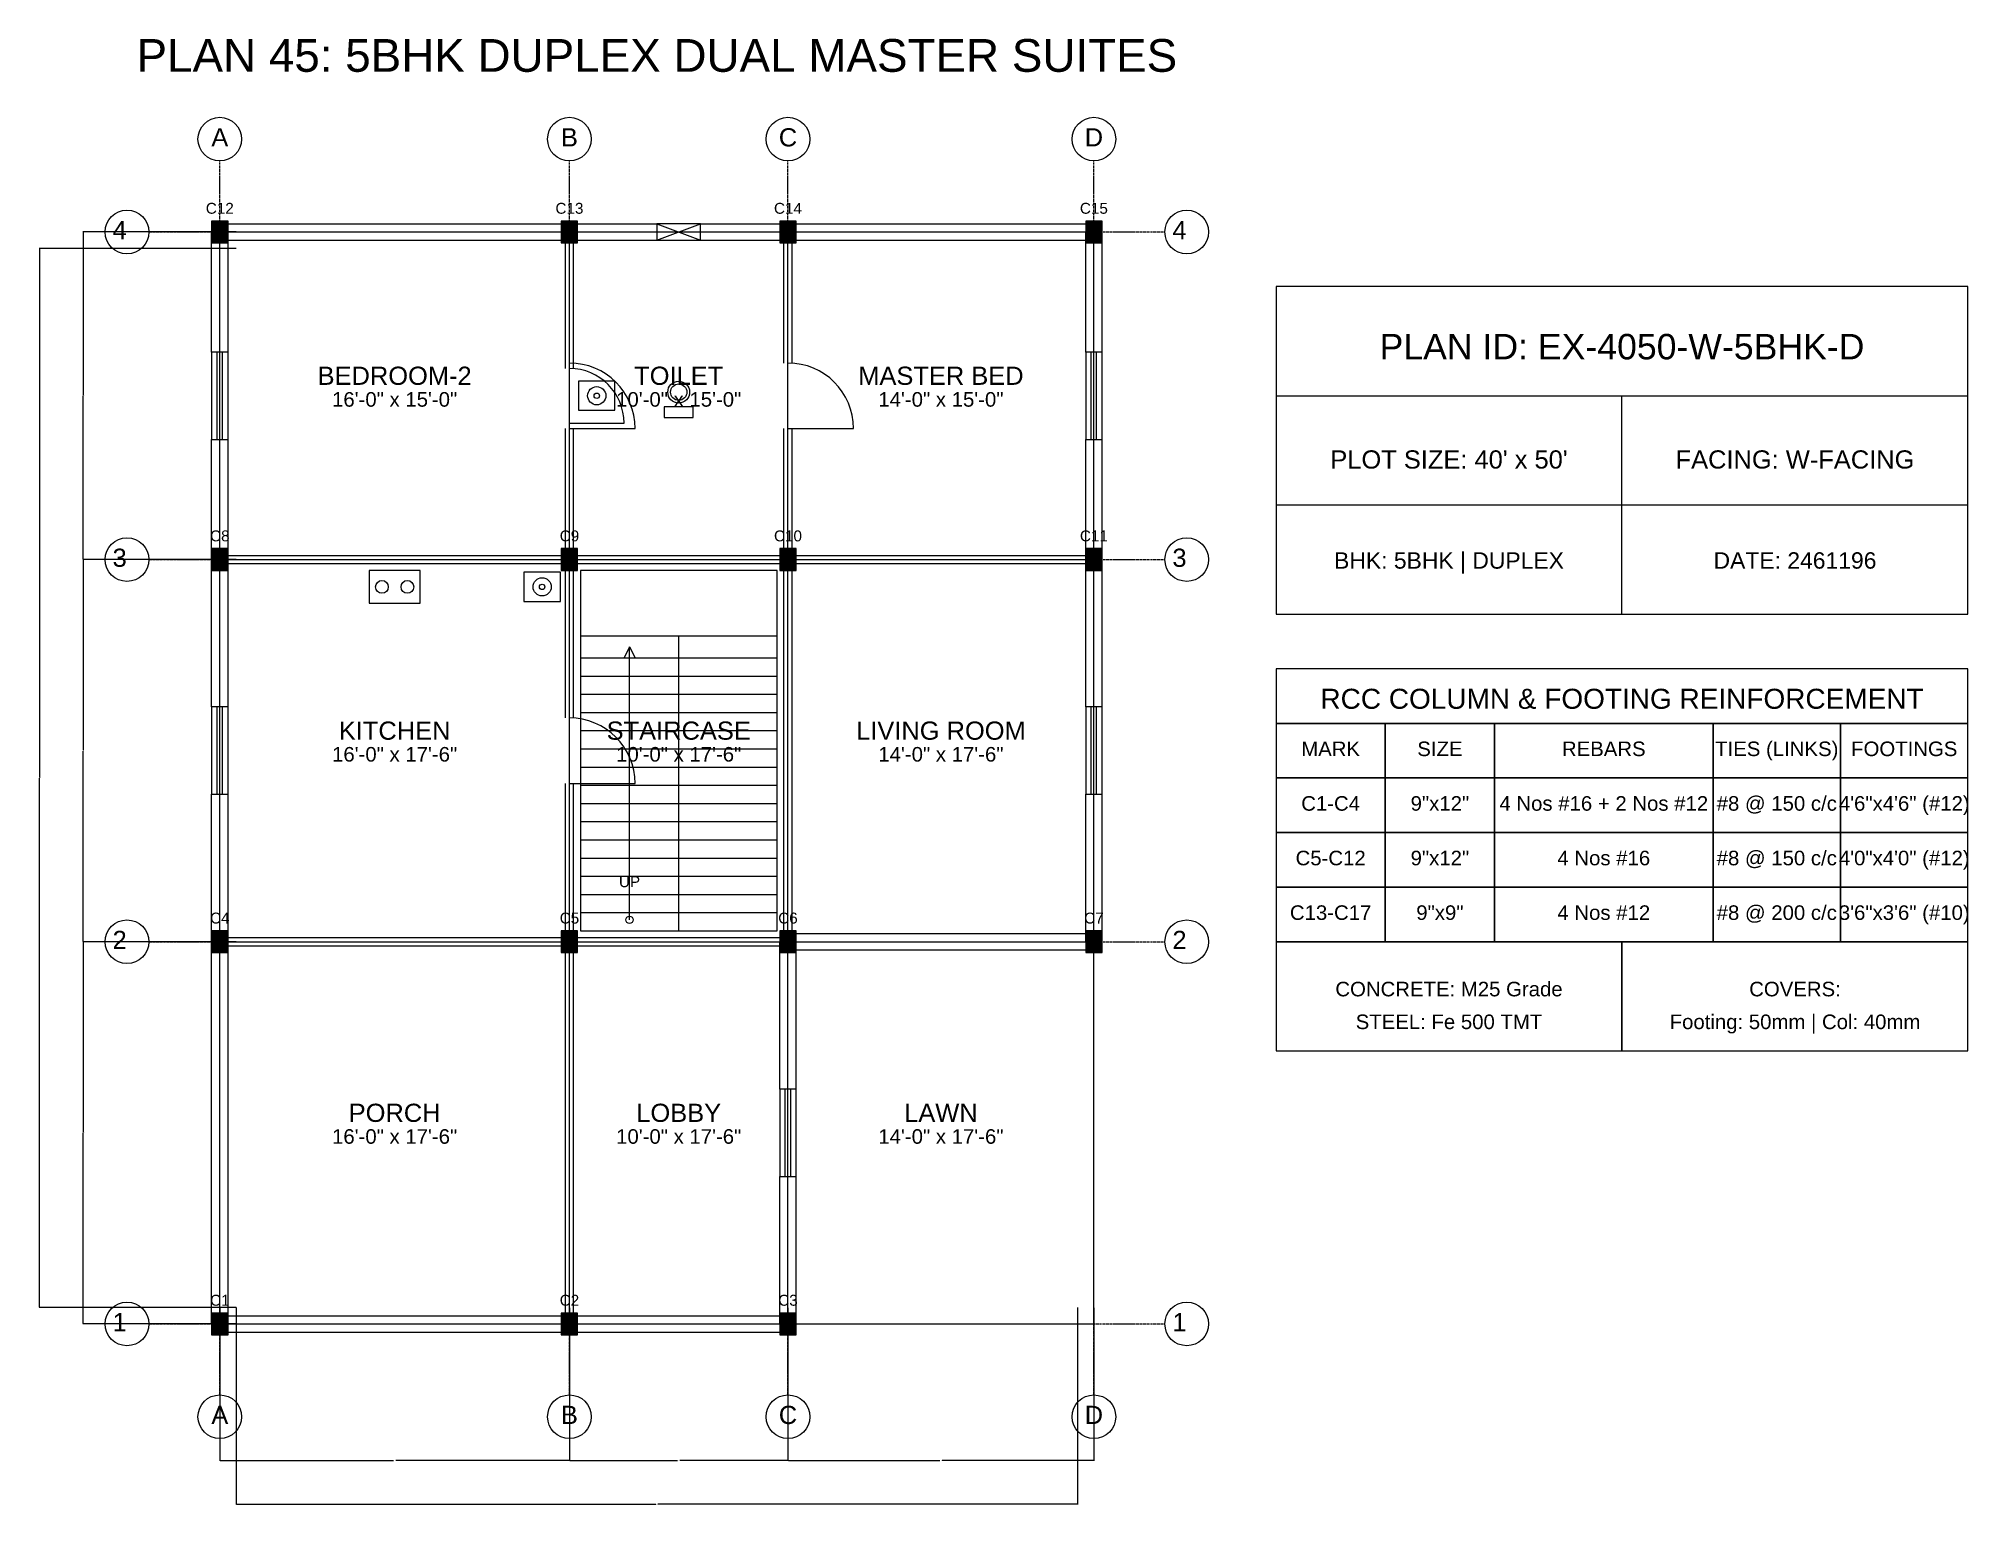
# Model space of a CAD drawing. Header units: inches. Extents: x -134 to 23580, y -99 to 23207.
# Drawn here: x 9900 to 10960, y 9901 to 10706 of the extents above; entities that cross this region are included whole.
import ezdxf
from ezdxf.enums import TextEntityAlignment as Align

# ---------------------------------------------------------------- set-up
doc = ezdxf.new("R2010")
doc.units = ezdxf.units.IN
doc.header["$MEASUREMENT"] = 0
doc.linetypes.add('CENTER', pattern=[2, 1.25, -0.25, 0.25, -0.25])
for name, color, linetype in [('A-COL-HATCH', 251, 'Continuous'), ('A-COLUMN', 1, 'Continuous'), ('A-DIM', 5, 'Continuous'), ('A-DOOR', 30, 'Continuous'), ('A-FIXTURE', 8, 'Continuous'), ('A-STAIR', 6, 'Continuous'), ('A-TEXT', 2, 'Continuous'), ('A-WALL-EXT', 7, 'Continuous'), ('A-WALL-INT', 9, 'Continuous'), ('A-WINDOW', 4, 'Continuous'), ('S-BEAM-FRAMING', 2, 'Continuous'), ('S-BUBBLE', 4, 'Continuous'), ('S-GRID-CENTER', 8, 'CENTER'), ('S-TABLE', 7, 'Continuous'), ('S-TEXT', 3, 'Continuous')]:
    doc.layers.add(name, color=color, linetype=linetype)
doc.styles.get("Standard").update_dxf_attribs({"font": 'arial.ttf'})
doc.dimstyles.get("Standard").update_dxf_attribs({"dimtxt": 0.18, "dimasz": 0.18, "dimexe": 0.18, "dimexo": 0.0625, "dimgap": 0.09, "dimtad": 0, "dimtih": 1, "dimtoh": 1, "dimdec": 4, "dimzin": 0, "dimdsep": 46, "dimtxsty": 'Standard', "dimcen": 0.09, "dimadec": 0, "dimazin": 0, "dimtfac": 1, "dimtdec": 4, "dimtofl": 0, "dimtmove": 0, "dimatfit": 3, "dimfxl": 1, "dimtolj": 1, "dimtzin": 0, "dimarcsym": 0})

msp = doc.modelspace()

# ---------------------------------------------------------------- texts
at = {"layer": 'A-TEXT'}
for s, height, p in [('PLAN 45: 5BHK DUPLEX DUAL MASTER SUITES', 18, (10240, 10688)), ('C12', 6, (10000, 10610)), ('C13', 6, (10192, 10610)), ('C14', 6, (10312, 10610)), ('C15', 6, (10480, 10610)), ('PLAN ID: EX-4050-W-5BHK-D', 14, (10770, 10530)), ('BEDROOM-2', 10, (10096, 10516)), ('TOILET', 10, (10252, 10516)), ('MASTER BED', 10, (10396, 10516)), ('16\'-0" x 15\'-0"', 8, (10096, 10504)), ('10\'-0" x 15\'-0"', 8, (10252, 10504)), ('14\'-0" x 15\'-0"', 8, (10396, 10504)), ("PLOT SIZE: 40' x 50'", 10, (10675, 10470)), ('FACING: W-FACING', 10, (10865, 10470)), ('C8', 6, (10000, 10430)), ('C9', 6, (10192, 10430)), ('C10', 6, (10312, 10430)), ('C11', 6, (10480, 10430)), ('BHK: 5BHK | DUPLEX', 9, (10675, 10415)), ('DATE: 2461196', 9, (10865, 10415)), ('KITCHEN', 10, (10096, 10321)), ('STAIRCASE', 10, (10252, 10321)), ('LIVING ROOM', 10, (10396, 10321)), ('16\'-0" x 17\'-6"', 8, (10096, 10309)), ('10\'-0" x 17\'-6"', 8, (10252, 10309)), ('14\'-0" x 17\'-6"', 8, (10396, 10309)), ('UP', 6, (10225, 10240)), ('C4', 6, (10000, 10220)), ('C5', 6, (10192, 10220)), ('C6', 6, (10312, 10220)), ('C7', 6, (10480, 10220)), ('PORCH', 10, (10096, 10111)), ('LOBBY', 10, (10252, 10111)), ('LAWN', 10, (10396, 10111)), ('16\'-0" x 17\'-6"', 8, (10096, 10099)), ('10\'-0" x 17\'-6"', 8, (10252, 10099)), ('14\'-0" x 17\'-6"', 8, (10396, 10099)), ('C1', 6, (10000, 10010)), ('C2', 6, (10192, 10010)), ('C3', 6, (10312, 10010))]:
    msp.add_text(s, height=height, dxfattribs=at).set_placement(p, align=Align.CENTER)
at = {"layer": 'S-TEXT'}
for s, height, p in [('A', 10, (10000, 10647)), ('B', 10, (10192, 10647)), ('C', 10, (10312, 10647)), ('D', 10, (10480, 10647)), ('4', 10, (9945, 10596)), ('4', 10, (10527, 10596)), ('3', 10, (9945, 10416)), ('3', 10, (10527, 10416)), ('RCC COLUMN & FOOTING REINFORCEMENT', 11, (10770, 10338)), ('MARK', 8, (10610, 10312)), ('SIZE', 8, (10670, 10312)), ('REBARS', 8, (10760, 10312)), ('TIES (LINKS)', 8, (10855, 10312)), ('FOOTINGS', 8, (10925, 10312)), ('C1-C4', 8, (10610, 10282)), ('9"x12"', 8, (10670, 10282)), ('4 Nos #16 + 2 Nos #12', 8, (10760, 10282)), ('#8 @ 150 c/c', 8, (10855, 10282)), ('4\'6"x4\'6" (#12)', 8, (10925, 10282)), ('C5-C12', 8, (10610, 10252)), ('9"x12"', 8, (10670, 10252)), ('4 Nos #16', 8, (10760, 10252)), ('#8 @ 150 c/c', 8, (10855, 10252)), ('4\'0"x4\'0" (#12)', 8, (10925, 10252)), ('C13-C17', 8, (10610, 10222)), ('9"x9"', 8, (10670, 10222)), ('4 Nos #12', 8, (10760, 10222)), ('#8 @ 200 c/c', 8, (10855, 10222)), ('3\'6"x3\'6" (#10)', 8, (10925, 10222)), ('2', 10, (9945, 10206)), ('2', 10, (10527, 10206)), ('CONCRETE: M25 Grade', 8, (10675, 10180)), ('COVERS:', 8, (10865, 10180)), ('STEEL: Fe 500 TMT', 8, (10675, 10162)), ('Footing: 50mm | Col: 40mm', 8, (10865, 10162)), ('1', 10, (9945, 9996)), ('1', 10, (10527, 9996)), ('A', 10, (10000, 9945)), ('B', 10, (10192, 9945)), ('C', 10, (10312, 9945)), ('D', 10, (10480, 9945))]:
    msp.add_text(s, height=height, dxfattribs=at).set_placement(p, align=Align.CENTER)

# ---------------------------------------------------------------- blocks, each defined once
blk = doc.blocks.new('*D406')
at = {"layer": 'A-DIM', "color": 0, "lineweight": -2, "transparency": 16777216}
for p, q in [((10000, 10008.9), (10000, 9924.8)), ((10192, 10008.9), (10192, 9924.8)), ((10000.2, 9925), (10095.4, 9925)), ((10191.8, 9925), (10096.6, 9925))]:
    blk.add_line(p, q, dxfattribs=at)
at = {"layer": 'A-DIM', "color": 0, "transparency": 16777216}
for points in [[(10000.2, 9925), (10000.2, 9925), (10000, 9925)], [(10191.8, 9925), (10191.8, 9925), (10192, 9925)]]:
    blk.add_solid(points, dxfattribs=at)
at = {"layer": 'Defpoints', "color": 0, "transparency": 16777216}
for p in [(10000, 10009), (10192, 10009), (10192, 9925)]:
    blk.add_point(p, dxfattribs=at)
at = {"layer": 'A-DIM', "color": 0, "transparency": 16777216, "insert": (10096, 9925), "char_height": 0.18, "attachment_point": 5}
blk.add_mtext('\\A1;192.0000', dxfattribs=at)
blk = doc.blocks.new('*D407')
at = {"layer": 'A-DIM', "color": 0, "lineweight": -2, "transparency": 16777216}
for p, q in [((10192, 10008.9), (10192, 9924.8)), ((10312, 10008.9), (10312, 9924.8)), ((10192.2, 9925), (10251.4, 9925)), ((10311.8, 9925), (10252.6, 9925))]:
    blk.add_line(p, q, dxfattribs=at)
at = {"layer": 'A-DIM', "color": 0, "transparency": 16777216}
for points in [[(10192.2, 9925), (10192.2, 9925), (10192, 9925)], [(10311.8, 9925), (10311.8, 9925), (10312, 9925)]]:
    blk.add_solid(points, dxfattribs=at)
at = {"layer": 'Defpoints', "color": 0, "transparency": 16777216}
for p in [(10192, 10009), (10312, 10009), (10312, 9925)]:
    blk.add_point(p, dxfattribs=at)
at = {"layer": 'A-DIM', "color": 0, "transparency": 16777216, "insert": (10252, 9925), "char_height": 0.18, "attachment_point": 5}
blk.add_mtext('\\A1;120.0000', dxfattribs=at)
blk = doc.blocks.new('*D408')
at = {"layer": 'A-DIM', "color": 0, "lineweight": -2, "transparency": 16777216}
for p, q in [((10312, 10008.9), (10312, 9924.8)), ((10480, 10008.9), (10480, 9924.8)), ((10312.2, 9925), (10395.4, 9925)), ((10479.8, 9925), (10396.6, 9925))]:
    blk.add_line(p, q, dxfattribs=at)
at = {"layer": 'A-DIM', "color": 0, "transparency": 16777216}
for points in [[(10312.2, 9925), (10312.2, 9925), (10312, 9925)], [(10479.8, 9925), (10479.8, 9925), (10480, 9925)]]:
    blk.add_solid(points, dxfattribs=at)
at = {"layer": 'Defpoints', "color": 0, "transparency": 16777216}
for p in [(10312, 10009), (10480, 10009), (10480, 9925)]:
    blk.add_point(p, dxfattribs=at)
at = {"layer": 'A-DIM', "color": 0, "transparency": 16777216, "insert": (10396, 9925), "char_height": 0.18, "attachment_point": 5}
blk.add_mtext('\\A1;168.0000', dxfattribs=at)
blk = doc.blocks.new('*D409')
at = {"layer": 'A-DIM', "color": 0, "lineweight": -2, "transparency": 16777216}
for p, q in [((10009, 10008.9375), (10009, 9900.82)), ((10471, 10008.9375), (10471, 9900.82)), ((10009.18, 9901), (10239.393206, 9901)), ((10470.82, 9901), (10240.606794, 9901))]:
    blk.add_line(p, q, dxfattribs=at)
at = {"layer": 'A-DIM', "color": 0, "transparency": 16777216}
for points in [[(10009.18, 9901.03), (10009.18, 9900.97), (10009, 9901)], [(10470.82, 9901.03), (10470.82, 9900.97), (10471, 9901)]]:
    blk.add_solid(points, dxfattribs=at)
at = {"layer": 'Defpoints', "color": 0, "transparency": 16777216}
for p in [(10009, 10009), (10471, 10009), (10471, 9901)]:
    blk.add_point(p, dxfattribs=at)
at = {"layer": 'A-DIM', "color": 0, "transparency": 16777216, "insert": (10240, 9901), "char_height": 0.18, "attachment_point": 5}
blk.add_mtext('\\A1;462.0000', dxfattribs=at)
blk = doc.blocks.new('*D410')
at = {"layer": 'A-DIM', "color": 0, "lineweight": -2, "transparency": 16777216}
for p, q in [((10008.9, 10210), (9924.8, 10210)), ((9925, 10209.8), (9925, 10105.2)), ((9925, 10000.2), (9925, 10104.8)), ((10008.9, 10000), (9924.8, 10000))]:
    blk.add_line(p, q, dxfattribs=at)
at = {"layer": 'A-DIM', "color": 0, "transparency": 16777216}
for points in [[(9925, 10209.8), (9925, 10209.8), (9925, 10210)], [(9925, 10000.2), (9925, 10000.2), (9925, 10000)]]:
    blk.add_solid(points, dxfattribs=at)
at = {"layer": 'Defpoints', "color": 0, "transparency": 16777216}
for p in [(9925, 10210), (10009, 10210), (10009, 10000)]:
    blk.add_point(p, dxfattribs=at)
at = {"layer": 'A-DIM', "color": 0, "transparency": 16777216, "insert": (9925, 10105), "char_height": 0.18, "attachment_point": 5}
blk.add_mtext('\\A1;210.0000', dxfattribs=at)
blk = doc.blocks.new('*D411')
at = {"layer": 'A-DIM', "color": 0, "lineweight": -2, "transparency": 16777216}
for p, q in [((10008.9, 10420), (9924.8, 10420)), ((9925, 10419.8), (9925, 10315.2)), ((9925, 10210.2), (9925, 10314.8)), ((10008.9, 10210), (9924.8, 10210))]:
    blk.add_line(p, q, dxfattribs=at)
at = {"layer": 'A-DIM', "color": 0, "transparency": 16777216}
for points in [[(9925, 10419.8), (9925, 10419.8), (9925, 10420)], [(9925, 10210.2), (9925, 10210.2), (9925, 10210)]]:
    blk.add_solid(points, dxfattribs=at)
at = {"layer": 'Defpoints', "color": 0, "transparency": 16777216}
for p in [(9925, 10420), (10009, 10420), (10009, 10210)]:
    blk.add_point(p, dxfattribs=at)
at = {"layer": 'A-DIM', "color": 0, "transparency": 16777216, "insert": (9925, 10315), "char_height": 0.18, "attachment_point": 5}
blk.add_mtext('\\A1;210.0000', dxfattribs=at)
blk = doc.blocks.new('*D412')
at = {"layer": 'A-DIM', "color": 0, "lineweight": -2, "transparency": 16777216}
for p, q in [((10008.9, 10600), (9924.8, 10600)), ((9925, 10599.8), (9925, 10510.2)), ((9925, 10420.2), (9925, 10509.8)), ((10008.9, 10420), (9924.8, 10420))]:
    blk.add_line(p, q, dxfattribs=at)
at = {"layer": 'A-DIM', "color": 0, "transparency": 16777216}
for points in [[(9925, 10599.8), (9925, 10599.8), (9925, 10600)], [(9925, 10420.2), (9925, 10420.2), (9925, 10420)]]:
    blk.add_solid(points, dxfattribs=at)
at = {"layer": 'Defpoints', "color": 0, "transparency": 16777216}
for p in [(9925, 10600), (10009, 10600), (10009, 10420)]:
    blk.add_point(p, dxfattribs=at)
at = {"layer": 'A-DIM', "color": 0, "transparency": 16777216, "insert": (9925, 10510), "char_height": 0.18, "attachment_point": 5}
blk.add_mtext('\\A1;180.0000', dxfattribs=at)
blk = doc.blocks.new('*D413')
at = {"layer": 'A-DIM', "color": 0, "lineweight": -2, "transparency": 16777216}
for p, q in [((10008.9, 10591), (9900.8, 10591)), ((9901, 10590.8), (9901, 10300.2)), ((9901, 10009.2), (9901, 10299.8)), ((10008.9, 10009), (9900.8, 10009))]:
    blk.add_line(p, q, dxfattribs=at)
at = {"layer": 'A-DIM', "color": 0, "transparency": 16777216}
for points in [[(9901, 10590.8), (9901, 10590.8), (9901, 10591)], [(9901, 10009.2), (9901, 10009.2), (9901, 10009)]]:
    blk.add_solid(points, dxfattribs=at)
at = {"layer": 'Defpoints', "color": 0, "transparency": 16777216}
for p in [(9901, 10591), (10009, 10591), (10009, 10009)]:
    blk.add_point(p, dxfattribs=at)
at = {"layer": 'A-DIM', "color": 0, "transparency": 16777216, "insert": (9901, 10300), "char_height": 0.18, "attachment_point": 5}
blk.add_mtext('\\A1;582.0000', dxfattribs=at)

# ---------------------------------------------------------------- dimensions: what is measured, and where the dimension line sits
at = {"layer": 'A-DIM'}
for base, p1, p2, picture, middle in [((9925, 10600), (10009, 10420), (10009, 10600), '*D412', (9925, 10510)), ((9901, 10591), (10009, 10009), (10009, 10591), '*D413', (9901, 10300)), ((9925, 10420), (10009, 10210), (10009, 10420), '*D411', (9925, 10315)), ((9925, 10210), (10009, 10000), (10009, 10210), '*D410', (9925, 10105))]:
    dim = msp.add_linear_dim(base=base, p1=p1, p2=p2, angle=90, dimstyle='Standard', dxfattribs=at)
    dim.commit()
    dim.dimension.update_dxf_attribs({"geometry": picture, "text_midpoint": middle})
for base, p1, p2, picture, middle in [((10192, 9925), (10000, 10009), (10192, 10009), '*D406', (10096, 9925)), ((10471, 9901), (10009, 10009), (10471, 10009), '*D409', (10240, 9901)), ((10312, 9925), (10192, 10009), (10312, 10009), '*D407', (10252, 9925)), ((10480, 9925), (10312, 10009), (10480, 10009), '*D408', (10396, 9925))]:
    dim = msp.add_linear_dim(base=base, p1=p1, p2=p2, dimstyle='Standard', dxfattribs=at)
    dim.commit()
    dim.dimension.update_dxf_attribs({"geometry": picture, "text_midpoint": middle})

# ---------------------------------------------------------------- linework, layer by layer
at = {"layer": 'A-COL-HATCH'}
for points in [[(9995.5, 10594), (10004.5, 10594), (9995.5, 10606), (10004.5, 10606)], [(10187.5, 10594), (10196.5, 10594), (10187.5, 10606), (10196.5, 10606)], [(10307.5, 10594), (10316.5, 10594), (10307.5, 10606), (10316.5, 10606)], [(10475.5, 10594), (10484.5, 10594), (10475.5, 10606), (10484.5, 10606)], [(9995.5, 10414), (10004.5, 10414), (9995.5, 10426), (10004.5, 10426)], [(10187.5, 10414), (10196.5, 10414), (10187.5, 10426), (10196.5, 10426)], [(10307.5, 10414), (10316.5, 10414), (10307.5, 10426), (10316.5, 10426)], [(10475.5, 10414), (10484.5, 10414), (10475.5, 10426), (10484.5, 10426)], [(9995.5, 10204), (10004.5, 10204), (9995.5, 10216), (10004.5, 10216)], [(10187.5, 10204), (10196.5, 10204), (10187.5, 10216), (10196.5, 10216)], [(10307.5, 10204), (10316.5, 10204), (10307.5, 10216), (10316.5, 10216)], [(10475.5, 10204), (10484.5, 10204), (10475.5, 10216), (10484.5, 10216)], [(9995.5, 9994), (10004.5, 9994), (9995.5, 10006), (10004.5, 10006)], [(10187.5, 9994), (10196.5, 9994), (10187.5, 10006), (10196.5, 10006)], [(10307.5, 9994), (10316.5, 9994), (10307.5, 10006), (10316.5, 10006)]]:
    msp.add_solid(points, dxfattribs=at)
at = {"layer": 'A-COLUMN'}
for points in [[(9995.5, 10594), (10004.5, 10594), (10004.5, 10606), (9995.5, 10606)], [(10187.5, 10594), (10196.5, 10594), (10196.5, 10606), (10187.5, 10606)], [(10307.5, 10594), (10316.5, 10594), (10316.5, 10606), (10307.5, 10606)], [(10475.5, 10594), (10484.5, 10594), (10484.5, 10606), (10475.5, 10606)], [(9995.5, 10414), (10004.5, 10414), (10004.5, 10426), (9995.5, 10426)], [(10187.5, 10414), (10196.5, 10414), (10196.5, 10426), (10187.5, 10426)], [(10307.5, 10414), (10316.5, 10414), (10316.5, 10426), (10307.5, 10426)], [(10475.5, 10414), (10484.5, 10414), (10484.5, 10426), (10475.5, 10426)], [(9995.5, 10204), (10004.5, 10204), (10004.5, 10216), (9995.5, 10216)], [(10187.5, 10204), (10196.5, 10204), (10196.5, 10216), (10187.5, 10216)], [(10307.5, 10204), (10316.5, 10204), (10316.5, 10216), (10307.5, 10216)], [(10475.5, 10204), (10484.5, 10204), (10484.5, 10216), (10475.5, 10216)], [(9995.5, 9994), (10004.5, 9994), (10004.5, 10006), (9995.5, 10006)], [(10187.5, 9994), (10196.5, 9994), (10196.5, 10006), (10187.5, 10006)], [(10307.5, 9994), (10316.5, 9994), (10316.5, 10006), (10307.5, 10006)]]:
    msp.add_lwpolyline(points, close=True, dxfattribs=at)
at = {"layer": 'A-DOOR'}
for p, q in [((10192, 10495), (10222, 10495)), ((10192, 10492), (10228, 10492)), ((10312, 10492), (10348, 10492)), ((10192, 10297), (10228, 10297))]:
    msp.add_line(p, q, dxfattribs=at)
for centre, radius in [((10192, 10492), 36), ((10192, 10495), 30), ((10312, 10492), 36), ((10192, 10297), 36)]:
    msp.add_arc(centre, radius, 0, 90, dxfattribs=at)
at = {"layer": 'A-FIXTURE'}
for points in [[(10197, 10502), (10217, 10502), (10217, 10518), (10197, 10518)], [(10244, 10498), (10260, 10498), (10260, 10504), (10244, 10504)], [(10082, 10396), (10110, 10396), (10110, 10414), (10082, 10414)], [(10167, 10397), (10187, 10397), (10187, 10413), (10167, 10413)]]:
    msp.add_lwpolyline(points, close=True, dxfattribs=at)
for centre, radius in [((10207, 10510), 5), ((10252, 10512), 6), ((10252, 10512), 4.5), ((10207, 10510), 1.5), ((10089, 10405), 3.5), ((10103, 10405), 3.5), ((10177, 10405), 5), ((10177, 10405), 1.5)]:
    msp.add_circle(centre, radius, dxfattribs=at)
at = {"layer": 'A-STAIR'}
for p, q in [((10198, 10378), (10306, 10378)), ((10252, 10216), (10252, 10378)), ((10198, 10366), (10252, 10366)), ((10225, 10372), (10222, 10366)), ((10225, 10222), (10225, 10372)), ((10225, 10372), (10228, 10366)), ((10252, 10366), (10306, 10366)), ((10198, 10356), (10252, 10356)), ((10252, 10356), (10306, 10356)), ((10198, 10346), (10252, 10346)), ((10252, 10346), (10306, 10346)), ((10198, 10336), (10252, 10336)), ((10252, 10336), (10306, 10336)), ((10198, 10326), (10252, 10326)), ((10252, 10326), (10306, 10326)), ((10198, 10316), (10252, 10316)), ((10252, 10316), (10306, 10316)), ((10198, 10306), (10252, 10306)), ((10252, 10306), (10306, 10306)), ((10198, 10296), (10252, 10296)), ((10252, 10296), (10306, 10296)), ((10198, 10286), (10252, 10286)), ((10252, 10286), (10306, 10286)), ((10198, 10276), (10252, 10276)), ((10252, 10276), (10306, 10276)), ((10198, 10266), (10252, 10266)), ((10252, 10266), (10306, 10266)), ((10198, 10256), (10252, 10256)), ((10252, 10256), (10306, 10256)), ((10198, 10246), (10252, 10246)), ((10252, 10246), (10306, 10246)), ((10198, 10236), (10252, 10236)), ((10252, 10236), (10306, 10236)), ((10198, 10226), (10252, 10226)), ((10252, 10226), (10306, 10226))]:
    msp.add_line(p, q, dxfattribs=at)
msp.add_lwpolyline([(10198, 10216), (10306, 10216), (10306, 10414), (10198, 10414)], close=True, dxfattribs=at)
msp.add_circle((10225, 10222), 2, dxfattribs=at)
at = {"layer": 'A-WALL-EXT'}
for p, q in [((9995.5, 10534), (9995.5, 10600)), ((10000, 10604.5), (10192, 10604.5)), ((10004.5, 10534), (10004.5, 10600)), ((10192, 10604.5), (10240, 10604.5)), ((10264, 10604.5), (10312, 10604.5)), ((10312, 10604.5), (10480, 10604.5)), ((10475.5, 10534), (10475.5, 10600)), ((10484.5, 10534), (10484.5, 10600)), ((10000, 10595.5), (10192, 10595.5)), ((10192, 10595.5), (10240, 10595.5)), ((10264, 10595.5), (10312, 10595.5)), ((10312, 10595.5), (10480, 10595.5)), ((10580, 10510), (10960, 10510)), ((10770, 10390), (10770, 10510)), ((9995.5, 10420), (9995.5, 10486)), ((10004.5, 10420), (10004.5, 10486)), ((10475.5, 10420), (10475.5, 10486)), ((10484.5, 10420), (10484.5, 10486)), ((10580, 10450), (10960, 10450)), ((9995.5, 10339), (9995.5, 10420)), ((10004.5, 10339), (10004.5, 10420)), ((10475.5, 10339), (10475.5, 10420)), ((10484.5, 10339), (10484.5, 10420)), ((9995.5, 10210), (9995.5, 10291)), ((10004.5, 10210), (10004.5, 10291)), ((10475.5, 10210), (10475.5, 10291)), ((10484.5, 10210), (10484.5, 10291)), ((9995.5, 10000), (9995.5, 10210)), ((10004.5, 10000), (10004.5, 10210)), ((10307.5, 10129), (10307.5, 10210)), ((10312, 10214.5), (10480, 10214.5)), ((10312, 10205.5), (10480, 10205.5)), ((10316.5, 10129), (10316.5, 10210)), ((10307.5, 10000), (10307.5, 10081)), ((10316.5, 10000), (10316.5, 10081)), ((10000, 10004.5), (10192, 10004.5)), ((10192, 10004.5), (10312, 10004.5)), ((10000, 9995.5), (10192, 9995.5)), ((10192, 9995.5), (10312, 9995.5))]:
    msp.add_line(p, q, dxfattribs=at)
msp.add_lwpolyline([(10580, 10390), (10960, 10390), (10960, 10570), (10580, 10570)], close=True, dxfattribs=at)
at = {"layer": 'A-WALL-INT'}
for p, q in [((10189.75, 10525), (10189.75, 10600)), ((10194.25, 10525), (10194.25, 10600)), ((10309.75, 10528), (10309.75, 10600)), ((10314.25, 10528), (10314.25, 10600)), ((10189.75, 10420), (10189.75, 10492)), ((10194.25, 10420), (10194.25, 10492)), ((10309.75, 10420), (10309.75, 10492)), ((10314.25, 10420), (10314.25, 10492)), ((10000, 10422.25), (10192, 10422.25)), ((10000, 10417.75), (10192, 10417.75)), ((10189.75, 10333), (10189.75, 10420)), ((10192, 10422.25), (10312, 10422.25)), ((10192, 10417.75), (10312, 10417.75)), ((10194.25, 10333), (10194.25, 10420)), ((10309.75, 10210), (10309.75, 10420)), ((10312, 10422.25), (10480, 10422.25)), ((10312, 10417.75), (10480, 10417.75)), ((10314.25, 10210), (10314.25, 10420)), ((10189.75, 10210), (10189.75, 10297)), ((10194.25, 10210), (10194.25, 10297)), ((10000, 10212.25), (10192, 10212.25)), ((10000, 10207.75), (10192, 10207.75)), ((10189.75, 10000), (10189.75, 10210)), ((10192, 10212.25), (10312, 10212.25)), ((10192, 10207.75), (10312, 10207.75)), ((10194.25, 10000), (10194.25, 10210))]:
    msp.add_line(p, q, dxfattribs=at)
at = {"layer": 'A-WINDOW'}
for p, q in [((10240, 10595.5), (10264, 10604.5)), ((10240, 10604.5), (10264, 10595.5)), ((9998.5, 10486), (9998.5, 10534)), ((10001.5, 10486), (10001.5, 10534)), ((10478.5, 10486), (10478.5, 10534)), ((10481.5, 10486), (10481.5, 10534)), ((9998.5, 10291), (9998.5, 10339)), ((10001.5, 10291), (10001.5, 10339)), ((10478.5, 10291), (10478.5, 10339)), ((10481.5, 10291), (10481.5, 10339)), ((10310.5, 10081), (10310.5, 10129)), ((10313.5, 10081), (10313.5, 10129))]:
    msp.add_line(p, q, dxfattribs=at)
for points in [[(10240, 10595.5), (10264, 10595.5), (10264, 10604.5), (10240, 10604.5)], [(9995.5, 10486), (10004.5, 10486), (10004.5, 10534), (9995.5, 10534)], [(10475.5, 10486), (10484.5, 10486), (10484.5, 10534), (10475.5, 10534)], [(9995.5, 10291), (10004.5, 10291), (10004.5, 10339), (9995.5, 10339)], [(10475.5, 10291), (10484.5, 10291), (10484.5, 10339), (10475.5, 10339)], [(10307.5, 10081), (10316.5, 10081), (10316.5, 10129), (10307.5, 10129)]]:
    msp.add_lwpolyline(points, close=True, dxfattribs=at)
at = {"layer": 'S-BEAM-FRAMING'}
for p, q in [((10000, 10000), (10000, 10600)), ((10000, 10600), (10480, 10600)), ((10192, 10000), (10192, 10600)), ((10312, 10000), (10312, 10600)), ((10480, 10000), (10480, 10600)), ((10000, 10420), (10480, 10420)), ((10000, 10210), (10480, 10210)), ((10000, 10000), (10480, 10000))]:
    msp.add_line(p, q, dxfattribs=at)
at = {"layer": 'S-BUBBLE'}
for centre in [(10000, 10651), (10192, 10651), (10312, 10651), (10480, 10651), (9949, 10600), (10531, 10600), (9949, 10420), (10531, 10420), (9949, 10210), (10531, 10210), (9949, 10000), (10531, 10000), (10000, 9949), (10192, 9949), (10312, 9949), (10480, 9949)]:
    msp.add_circle(centre, 12, dxfattribs=at)
at = {"layer": 'S-GRID-CENTER'}
for p, q in [((10000, 9961), (10000, 10639)), ((10192, 9961), (10192, 10639)), ((10312, 9961), (10312, 10639)), ((10480, 9961), (10480, 10639)), ((9961, 10600), (10519, 10600)), ((9961, 10420), (10519, 10420)), ((9961, 10210), (10519, 10210)), ((9961, 10000), (10519, 10000))]:
    msp.add_line(p, q, dxfattribs=at)
at = {"layer": 'S-TABLE'}
for points in [[(10580, 10330), (10960, 10330), (10960, 10360), (10580, 10360)], [(10580, 10300), (10640, 10300), (10640, 10330), (10580, 10330)], [(10640, 10300), (10700, 10300), (10700, 10330), (10640, 10330)], [(10700, 10300), (10820, 10300), (10820, 10330), (10700, 10330)], [(10820, 10300), (10890, 10300), (10890, 10330), (10820, 10330)], [(10890, 10300), (10960, 10300), (10960, 10330), (10890, 10330)], [(10580, 10270), (10640, 10270), (10640, 10300), (10580, 10300)], [(10640, 10270), (10700, 10270), (10700, 10300), (10640, 10300)], [(10700, 10270), (10820, 10270), (10820, 10300), (10700, 10300)], [(10820, 10270), (10890, 10270), (10890, 10300), (10820, 10300)], [(10890, 10270), (10960, 10270), (10960, 10300), (10890, 10300)], [(10580, 10240), (10640, 10240), (10640, 10270), (10580, 10270)], [(10640, 10240), (10700, 10240), (10700, 10270), (10640, 10270)], [(10700, 10240), (10820, 10240), (10820, 10270), (10700, 10270)], [(10820, 10240), (10890, 10240), (10890, 10270), (10820, 10270)], [(10890, 10240), (10960, 10240), (10960, 10270), (10890, 10270)], [(10580, 10210), (10640, 10210), (10640, 10240), (10580, 10240)], [(10640, 10210), (10700, 10210), (10700, 10240), (10640, 10240)], [(10700, 10210), (10820, 10210), (10820, 10240), (10700, 10240)], [(10820, 10210), (10890, 10210), (10890, 10240), (10820, 10240)], [(10890, 10210), (10960, 10210), (10960, 10240), (10890, 10240)], [(10580, 10150), (10770, 10150), (10770, 10210), (10580, 10210)], [(10770, 10150), (10960, 10150), (10960, 10210), (10770, 10210)]]:
    msp.add_lwpolyline(points, close=True, dxfattribs=at)

msp.set_redraw_order([(e.dxf.handle, doc.entitydb.next_handle()) for e in msp.query("TEXT MTEXT ATTDEF DIMENSION ARC_DIMENSION")])  # texts and dimensions are drawn at this point

doc.saveas('drawing.dxf')
